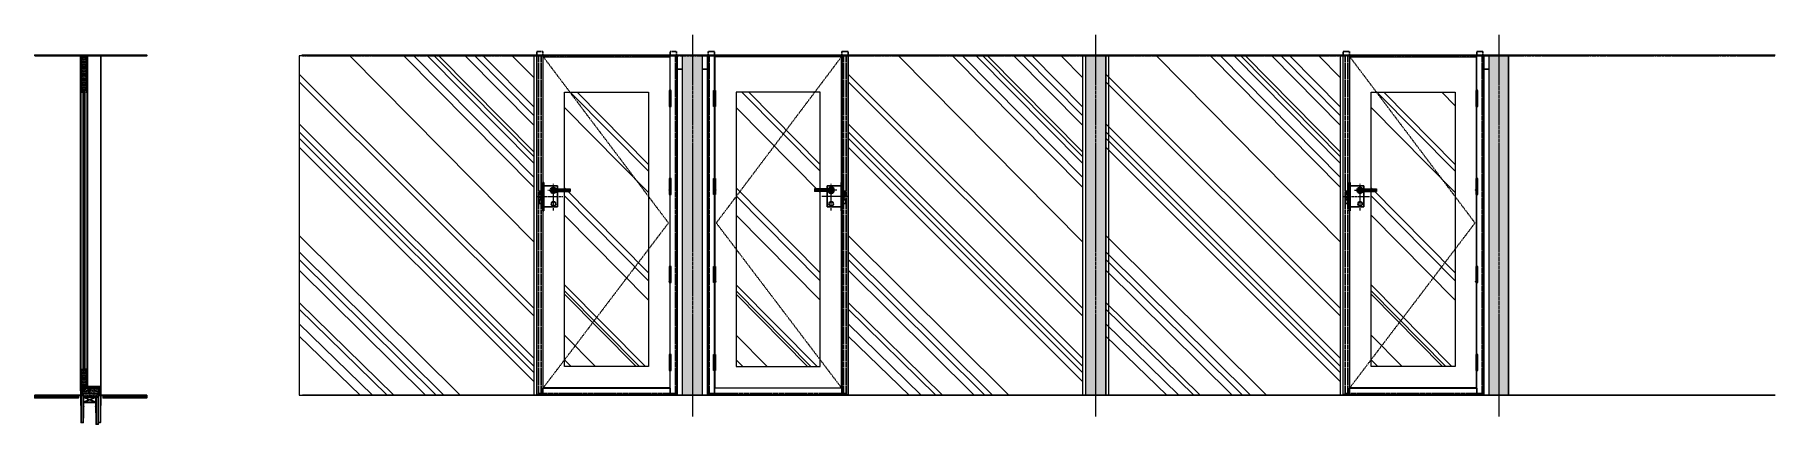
# Model space of a CAD drawing. Header units: inches. Extents: x -395 to 792, y -235 to 476.
# Drawn here: x -189 to 303, y 365.6 to 475.8 of the extents above; entities that cross this region are included whole.
import ezdxf

# ---------------------------------------------------------------- set-up
doc = ezdxf.new("R2010")
doc.units = ezdxf.units.IN
doc.header["$LTSCALE"] = 0.25
doc.header["$MEASUREMENT"] = 0
doc.set_wipeout_variables(frame=1)
for name, pattern in [('CENTER', [2, 1.25, -0.25, 0.25, -0.25]), ('DASHDOT', [1, 0.5, -0.25, 0, -0.25]), ('HIDDEN', [0.375, 0.25, -0.125]), ('PHANTOM2', [1.25, 0.625, -0.125, 0.125, -0.125, 0.125, -0.125])]:
    doc.linetypes.add(name, pattern=pattern)
for name, color, linetype in [('IWC_0', 7, 'Continuous'), ('IWC_02', 9, 'Continuous'), ('IWC_02_A', 8, 'Continuous'), ('IWC_04', 252, 'Continuous'), ('IWC_11', 150, 'PHANTOM2'), ('R-SWTS-DET1', 1, 'Continuous')]:
    doc.layers.add(name, color=color, linetype=linetype)
for name, color, linetype, lineweight in [('IWC_01', 4, 'Continuous', 15), ('IWC_03', 5, 'HIDDEN', 30), ('IWC_06', 1, 'Continuous', 15), ('IWC_07', 3, 'CENTER', 15), ('IWC_07_A', 62, 'CENTER', 5), ('IWC_08', 42, 'Continuous', 15), ('LYT-IWC_02', 9, 'Continuous', 9)]:
    doc.layers.add(name, color=color, linetype=linetype, lineweight=lineweight)
doc.layers.add('IWC_12', color=1, linetype='Continuous', lineweight=15, plot=False)
pattern_1 = [(37.5, (467.93881, 0), (-0.006299336, 0.19268238), [0, -0.152, 0, -0.17, 0, -0.1625]), (7.5, (467.93881, 0), (0.17697767, 0.2822146), [0, -0.082, 0, -0.137, 0, -0.0525]), (327.5, (467.81581, 0), (0.31141419, 0.000565905), [0, -0.05, 0, -0.18, 0, -0.235]), (317.5, (467.8158, 0), (0.30061266, 0.08776756), [0, -0.025, 0, -0.118, 0, -0.135])]
pattern_2 = [(90, (175.94439, 228.47898), (-0.25, 2e-17), [0.25, -0.25]), (135, (175.94439, 228.72898), (-0.25, 3e-17), [0.0625, -0.2285534, 0.0625, -0.3535534])]
pattern_3 = [(63.43495, (177.7377, 228.5656), (2, -1e-10), [0.462137, -1.773931]), (40.6013, (176.422, 230.295), (2, 2e-09), [0.415807, -8.803738]), (40.6013, (177.422, 232.295), (2, 2e-09), [0.415807, -8.803738]), (40.6013, (178.422, 234.295), (2, -1e-09), [0.415807, -8.803738]), (63.43495, (176.723, 228.2861), (2, -1e-10), [0.423701, -1.812367]), (50.1944, (176.9125, 228.6651), (2, 8e-11), [0.22405, -7.5862]), (50.1944, (177.9125, 230.6651), (2, 8e-11), [0.22405, -7.5862]), (50.1944, (178.9125, 232.6651), (2, 8e-11), [0.22405, -7.5862]), (21.8014, (177.0559, 228.8372), (2, -3e-09), [0.286871, -5.098294]), (33.69007, (177.3222, 228.9438), (2, -1e-09), [0.252181, -3.35337]), (63.43495, (177.532, 229.0837), (2, -8e-10), [0.335529, -1.900539]), (45, (177.6821, 229.3838), (2, -1e-16), [0.271782, -5.385072]), (45, (178.6821, 231.3838), (2, -1e-16), [0.271782, -5.385072]), (21.8014, (177.8743, 229.57595), (2, -3e-09), [0.219237, -5.165928]), (63.43495, (176.0749, 228.24), (2, -8e-10), [0.71896, -1.517108]), (50.1944, (176.3964, 228.883), (2, 8e-11), [0.457356, -7.352893]), (50.1944, (177.3964, 230.883), (2, 8e-11), [0.457356, -7.352893]), (50.1944, (178.3964, 232.883), (2, 8e-11), [0.457356, -7.352893]), (33.69007, (176.6892, 229.2343), (2, -1e-09), [0.224056, -3.381495]), (15.9454, (176.8756, 229.3586), (2, -1e-07), [0.356248, -6.923861]), (33.69007, (177.2181, 229.4565), (2, -1e-09), [0.409297, -3.196255]), (50.1944, (177.5587, 229.6835), (2, 8e-11), [0.519734, -7.290516]), (50.1944, (178.5587, 231.6835), (2, 8e-11), [0.519734, -7.290516]), (50.1944, (179.5587, 233.6835), (2, -3e-10), [0.519734, -7.290516]), (21.8014, (177.8914, 230.0828), (2, -3e-09), [0.57145, -4.813715]), (50.1944, (175.9444, 228.979), (2, 8e-11), [0.521407, -7.288843]), (50.1944, (176.9444, 230.979), (2, 8e-11), [0.521407, -7.288843]), (50.1944, (177.9444, 232.979), (2, 8e-11), [0.521407, -7.288843]), (33.69007, (176.2782, 229.3795), (2, -1e-09), [0.483808, -3.121744]), (26.56505, (176.6807, 229.6479), (2, 1e-10), [0.798596, -8.145676]), (26.56505, (177.6807, 231.6479), (2, 1e-10), [0.798596, -8.145676]), (40.6013, (177.395, 230.005), (2, 2e-09), [0.43193, -8.787614]), (40.6013, (178.395, 232.005), (2, 2e-09), [0.43193, -8.787614]), (40.6013, (179.395, 234.005), (2, 2e-09), [0.43193, -8.787614]), (33.69007, (176.0779, 229.6574), (2, -1e-09), [0.273579, -3.331972]), (26.56505, (176.3055, 229.8091), (2, 8e-10), [0.715808, -8.228464]), (26.56505, (177.3055, 231.8091), (2, -8e-09), [0.715808, -8.228464]), (40.6013, (176.9457, 230.1292), (2, 2e-09), [0.170082, -9.049462]), (40.6013, (177.9457, 232.1292), (2, 2e-09), [0.170082, -9.049462]), (40.6013, (178.9457, 234.1292), (2, 2e-09), [0.170082, -9.049462])]
pattern_4 = [(153.43495, (175.8577, 230.2723), (1e-10, 2), [0.462137, -1.773931]), (130.6013, (174.1283, 228.9566), (-2e-09, 2), [0.415807, -8.803738]), (130.6013, (172.1283, 229.9566), (-2e-09, 2), [0.415807, -8.803738]), (130.6013, (170.1283, 230.9566), (1e-09, 2), [0.415807, -8.803738]), (153.43495, (176.1372, 229.2576), (1e-10, 2), [0.423701, -1.812367]), (140.1944, (175.7583, 229.447), (-8e-11, 2), [0.22405, -7.5862]), (140.1944, (173.7583, 230.447), (-8e-11, 2), [0.22405, -7.5862]), (140.1944, (171.7583, 231.447), (-8e-11, 2), [0.22405, -7.5862]), (111.8014, (175.5861, 229.5905), (3e-09, 2), [0.286871, -5.098294]), (123.69007, (175.4796, 229.8568), (1e-09, 2), [0.252181, -3.35337]), (153.43495, (175.3397, 230.0667), (8e-10, 2), [0.335529, -1.900539]), (135, (175.0396, 230.2167), (2e-16, 2), [0.271782, -5.385072]), (135, (173.0396, 231.2167), (2e-16, 2), [0.271782, -5.385072]), (111.8014, (174.8474, 230.4089), (3e-09, 2), [0.219237, -5.165928]), (153.43495, (176.1834, 228.6095), (8e-10, 2), [0.71896, -1.517108]), (140.1944, (175.5404, 228.931), (-8e-11, 2), [0.457356, -7.352893]), (140.1944, (173.5404, 229.931), (-8e-11, 2), [0.457356, -7.352893]), (140.1944, (171.5404, 230.931), (-8e-11, 2), [0.457356, -7.352893]), (123.69007, (175.189, 229.2238), (1e-09, 2), [0.224056, -3.381495]), (105.9454, (175.06475, 229.4102), (1e-07, 2), [0.356248, -6.923861]), (123.69007, (174.9669, 229.7527), (1e-09, 2), [0.409297, -3.196255]), (140.1944, (174.7398, 230.0933), (-8e-11, 2), [0.519734, -7.290516]), (140.1944, (172.7398, 231.0933), (-8e-11, 2), [0.519734, -7.290516]), (140.1944, (170.7398, 232.0933), (3e-10, 2), [0.519734, -7.290516]), (111.8014, (174.3406, 230.426), (3e-09, 2), [0.57145, -4.813715]), (140.1944, (175.4444, 228.479), (-8e-11, 2), [0.521407, -7.288843]), (140.1944, (173.4444, 229.479), (-8e-11, 2), [0.521407, -7.288843]), (140.1944, (171.4444, 230.479), (-8e-11, 2), [0.521407, -7.288843]), (123.69007, (175.0438, 228.8128), (1e-09, 2), [0.483808, -3.121744]), (116.56505, (174.7755, 229.2153), (-1e-10, 2), [0.798596, -8.145676]), (116.56505, (172.7755, 230.2153), (-1e-10, 2), [0.798596, -8.145676]), (130.6013, (174.4183, 229.9296), (-2e-09, 2), [0.43193, -8.787614]), (130.6013, (172.4183, 230.9296), (-2e-09, 2), [0.43193, -8.787614]), (130.6013, (170.4183, 231.9296), (-2e-09, 2), [0.43193, -8.787614]), (123.69007, (174.766, 228.6125), (1e-09, 2), [0.273579, -3.331972]), (116.56505, (174.6142, 228.8401), (-8e-10, 2), [0.715808, -8.228464]), (116.56505, (172.6142, 229.8401), (8e-09, 2), [0.715808, -8.228464]), (130.6013, (174.2941, 229.4803), (-2e-09, 2), [0.170082, -9.049462]), (130.6013, (172.2941, 230.4803), (-2e-09, 2), [0.170082, -9.049462]), (130.6013, (170.2941, 231.4803), (-2e-09, 2), [0.170082, -9.049462])]
pattern_5 = [(90, (188.91977, 132.72898), (-0.125, 0.21875), [0.3125, -0.0625, 0, -0.0625])]

# ---------------------------------------------------------------- blocks, each defined once
blk = doc.blocks.new('GLASS_EF01')
at = {"layer": 'IWC_04', "color": 254}
for points in [[(16.51, 96), (-0.75, 79.3)], [(19.93, 96), (-0.75, 75.84)], [(24.09, 96), (-0.75, 71.63)], [(25.97, 96), (-0.75, 69.73)], [(34.96, 96), (-0.75, 60.63)], [(37.93, 96), (-0.75, 57.63)], [(40.12, 96), (-0.75, 55.41)], [(44.69, 96), (-0.75, 50.79)], [(65.62, 92.23), (-0.75, 25.84)], [(65.62, 89.66), (-0.75, 23.27)], [(65.62, 87.9), (-0.75, 21.51)], [(65.62, 85.6), (-0.75, 19.21)], [(65.62, 73.66), (-0.75, 7.27)], [(65.62, 71.5), (-0.75, 5.11)], [(65.62, 52.68), (13.55, 0)], [(65.62, 37.24), (28.81, 0)], [(65.62, 34.39), (31.63, 0)], [(65.62, 30.46), (35.52, 0)], [(65.62, 28.57), (37.39, 0)], [(65.62, 27.21), (38.72, 0)], [(65.62, 19.69), (46.16, 0)], [(65.62, 16.97), (48.85, 0)], [(65.62, 14.52), (51.27, 0)], [(65.62, 6.22), (59.47, 0)]]:
    blk.add_lwpolyline(points, dxfattribs=at)
at = {"layer": 'IWC_12'}
blk.add_lwpolyline([(-0.75, 96), (65.62, 96), (65.62, 0), (-0.75, 0)], close=True, dxfattribs=at)
blk = doc.blocks.new('HD_A16A')
at = {"layer": 'IWC_08'}
h = blk.add_hatch(color=254, dxfattribs=at)
edge = h.paths.add_edge_path()
edge.add_line((4.69, 0.37), (0.83, 0.37))
edge.add_arc((0, 0), 0.915, 24.1004, 335.8996)
edge.add_line((0.83, -0.37), (4.69, -0.37))
edge.add_line((4.69, -0.37), (4.69, 0.37))
at = {"layer": 'IWC_01', "linetype": 'ByBlock'}
for p, q in [((0.04, 0.37), (4.69, 0.37)), ((4.69, -0.37), (4.69, 0.37)), ((0.04, -0.37), (4.69, -0.37))]:
    blk.add_line(p, q, dxfattribs=at)
for radius, start, end in [(0.915, 24.1004, 335.8996), (0.375, 84.4009, 275.5991)]:
    blk.add_arc((0, 0), radius, start, end, dxfattribs=at)
blk = doc.blocks.new('IMP_1176')
at = {"layer": 'IWC_03', "linetype": 'ByBlock', "ltscale": 2}
for p, q in [((0.06, 5.5), (0.28, 5.5)), ((0.06, -2.5), (0.28, -2.5))]:
    blk.add_line(p, q, dxfattribs=at)
at = {"layer": 'IWC_03', "linetype": 'ByBlock'}
for p, q in [((-0.03, 3.37), (-1.03, 3.37)), ((-0.03, 2.4), (-1.03, 2.4)), ((-0.89, 0.54), (-0.94, 0.59)), ((-0.89, 0.29), (-0.94, 0.25)), ((-0.91, 0.5), (-0.91, 0.34)), ((-0.89, 0.54), (-0.03, 0.54)), ((-0.89, 0.54), (-0.89, 0.53)), ((-0.89, 0.53), (-0.03, 0.53)), ((-0.89, 0.31), (-0.03, 0.31)), ((-0.89, 0.31), (-0.89, 0.29)), ((-0.89, 0.29), (-0.03, 0.29)), ((-0.86, 0.53), (-0.87, 0.53)), ((-0.87, 0.31), (-0.86, 0.31)), ((-0.74, 1.66), (-0.74, 2.03)), ((-0.03, 2.03), (-0.74, 2.03)), ((-0.03, 1.66), (-0.74, 1.66)), ((0.06, 4.09), (-0.03, 4.09)), ((0.28, 4.38), (4.17, 4.38)), ((0.06, -0.78), (-0.03, -0.78)), ((0.28, -1.62), (4.17, -1.62))]:
    blk.add_line(p, q, dxfattribs=at)
for points in [[(0.06, 5.5), (0.06, -2.5)], [(0.28, 5.5), (0.28, -2.5)], [(-1.03, 2.4), (-1.03, 3.37)], [(-0.03, -0.78), (-0.03, 4.09)], [(4.17, 4.38), (4.17, -1.62)]]:
    blk.add_lwpolyline(points, dxfattribs=at)
for points in [[(-0.94, 0.59), (-0.94, 0.84, -0.414214), (-0.88, 0.91), (-0.03, 0.91)], [(-0.03, -0.07), (-0.88, -0.07, -0.414214), (-0.94, 0), (-0.94, 0.25)]]:
    blk.add_lwpolyline(points, format="xyb", dxfattribs=at)
blk.add_circle((3.06, 3.51), 0.625, dxfattribs=at)
for centre, start, end in [((-0.87, 0.5), 90, 180), ((-0.87, 0.34), 180, 270)]:
    blk.add_arc(centre, 0.0312, start, end, dxfattribs=at)
at = {"layer": 'IWC_07', "linetype": 'DASHDOT', "ltscale": 0.5}
for p, q in [((3.06, 5.38), (3.06, -2.16)), ((1.49, -0.34), (4.67, -0.34))]:
    blk.add_line(p, q, dxfattribs=at)
at = {"layer": 'IWC_07', "linetype": 'DASHDOT'}
blk.add_line((-1.66, 1.38), (5.73, 1.38), dxfattribs=at)
at = {"layer": 'IWC_01', "color": 0, "linetype": 'ByBlock'}
blk.add_blockref('HD_A16A', (3.06, -0.34), dxfattribs=at)
blk = doc.blocks.new('IWC_HAGER.BB1279_EF01')
at = {"layer": 'IWC_01', "color": 0, "linetype": 'ByBlock'}
blk.add_lwpolyline([(-2.25, -0.3), (2.25, -0.3), (2.25, 0.3), (-2.25, 0.3)], close=True, dxfattribs=at)
for points in [[(-1.43, -0.3), (-1.43, 0.3)], [(-0.39, -0.3), (-0.39, 0.3)], [(0.39, -0.3), (0.39, 0.3)], [(1.43, -0.3), (1.43, 0.3)]]:
    blk.add_lwpolyline(points, dxfattribs=at)
at = {"layer": 'IWC_07_A'}
blk.add_line((-2.48, 0), (2.48, 0), dxfattribs=at)
blk.add_lwpolyline([(0, -0.3), (0, 0.3)], dxfattribs=at)
blk = doc.blocks.new('*U65')
at = {"layer": 'IWC_02', "color": 0, "linetype": 'ByBlock', "rotation": 90}
blk.add_blockref('IWC_HAGER.BB1279_EF01', (0, -0.74), dxfattribs=at)
blk = doc.blocks.new('Jamb.1_EF02')
at = {"layer": 'IWC_01'}
for points in [[(-0.75, 96), (1, 96), (1, 0), (-0.75, 0)], [(1, 96), (37, 96), (37, 94.25), (1, 94.25)], [(1.13, 94.12), (36.88, 94.12), (36.88, 0.5), (1.13, 0.5)], [(37, 96), (38.75, 96), (38.75, 0), (37, 0)], [(30.88, 10.5), (7.14, 10.5), (7.14, 88.12), (30.88, 88.12)]]:
    blk.add_lwpolyline(points, close=True, dxfattribs=at)
at = {"layer": 'IWC_02_A'}
blk.add_lwpolyline([(38.75, 96), (38.75, 96.25)], dxfattribs=at)
at = {"layer": 'IWC_03'}
for points in [[(-0.5, 95.75), (-0.5, 96.25)], [(38.25, 95.75), (-0.5, 95.75)], [(-0.5, 95.75), (-0.5, 0)], [(36.88, 94.12), (1.5, 47.5), (36.88, 0.5)], [(37.5, 95.75), (37.5, 0)], [(38.25, 95.75), (38.25, 96)], [(38.25, 95.75), (38.25, 0)], [(1, 0), (1, -1), (-0.75, -1), (-0.75, 0)], [(38.75, 0), (38.75, -1), (37, -1), (37, 0)]]:
    blk.add_lwpolyline(points, dxfattribs=at)
for p in [(1.3, 64.08), (1.3, 38.17)]:
    blk.add_point(p, dxfattribs=at)
at = {"layer": 'IWC_01', "xscale": -1}
blk.add_blockref('IMP_1176', (37.06, 38.59), dxfattribs=at)
at = {"layer": 'IWC_02'}
for p in [(1, 87.74), (1, 62.83), (1, 37.91), (1, 12.99)]:
    blk.add_blockref('*U65', p, dxfattribs=at)
blk = doc.blocks.new('*U67')
at = {"color": 0, "linetype": 'ByBlock'}
blk.add_wipeout([(-0.21875, 0.0625), (-0.21875, -0.0625), (0.21875, -0.0625), (0.21875, 0.0625)], dxfattribs=at).dxf.layer = 'IWC_01'
at = {"layer": 'IWC_02_A', "color": 0, "linetype": 'ByBlock'}
for p, q in [((-0.1875, 0.0625), (0.1875, -0.0625)), ((0.1875, 0.0625), (-0.1875, -0.0625))]:
    blk.add_line(p, q, dxfattribs=at)
for points in [[(-0.21875, -0.0625), (0.21875, -0.0625), (0.21875, 0.0625), (-0.21875, 0.0625)], [(-0.1875, -0.0625), (0.1875, -0.0625), (0.1875, 0.0625), (-0.1875, 0.0625)]]:
    blk.add_lwpolyline(points, close=True, dxfattribs=at)
blk = doc.blocks.new('*U45')
at = {"layer": 'IWC_02'}
blk.add_lwpolyline([(0, 0, 0.0234, 0.00781, 0), (0, -0.0625, 0.00781, 0.005, 0), (0, -1, 0, 0, 0)], format="xyseb", dxfattribs=at)
blk = doc.blocks.new('*U44')
at = {"color": 0, "linetype": 'ByBlock'}
for p, q in [((0.17, 0.05), (1.29, 0.04)), ((0.17, -0.05), (1.29, -0.04))]:
    blk.add_line(p, q, dxfattribs=at)
for points in [[(0, 0), (0, 0.14, -0.414214), (0.01, 0.15), (0.02, 0.15, -0.414214), (0.03, 0.14), (0.03, 0)], [(0, 0), (0, -0.14, 0.414214), (0.01, -0.15), (0.02, -0.15, 0.414214), (0.03, -0.14), (0.03, 0)]]:
    blk.add_lwpolyline(points, format="xyb", dxfattribs=at)
for centre, start, end in [((0.18, 0.23), 216.2938, 269.344), ((0.18, -0.23), 90.656, 143.7062)]:
    blk.add_arc(centre, 0.18, start, end)
for centre, start, end in [((1.22, -0.85), 71.8558, 85.3332), ((1.22, 0.85), 274.6668, 288.1442)]:
    blk.add_arc(centre, 0.898, start, end, dxfattribs=at)
at = {"layer": 'IWC_03'}
for points in [[(0.75, 0.05), (0.78, 0.08), (0.83, -0.07), (1.35, -0.07), (1.4, 0.07), (1.46, -0.03), (1.5, 0)], [(0.83, 0.05), (0.83, 0.08), (1.35, 0.07), (1.36, 0.03)]]:
    blk.add_lwpolyline(points, dxfattribs=at)
blk = doc.blocks.new('*U69')
at = {"layer": 'IWC_02'}
blk.add_lwpolyline([(0, 0, 0.0234, 0.00781, 0), (0, 0.0625, 0.00781, 0.005, 0), (0, 1, 0, 0, 0)], format="xyseb", dxfattribs=at)
blk = doc.blocks.new('JH_HINGESIDE_SP01', base_point=(218.18, 201.43))
at = {"layer": 'IWC_01'}
blk.add_lwpolyline([(218.68, 201.93), (218.18, 201.43)], dxfattribs=at)
at = {"layer": 'IWC_02', "extrusion": (0, 0, -1), "zscale": -0.9999999999999976, "rotation": 225}
blk.add_blockref('*U67', (-218.43, 201.68), dxfattribs=at)
at = {"layer": 'IWC_08'}
h = blk.add_hatch(dxfattribs=at)
h.set_pattern_fill('LUMBER', color=256, scale=0.5, style=0)
h.set_pattern_definition([(63.435, (229.7933, 100.0867), (2, -1e-10), [0.462137, -1.77393]), (40.6013, (228.4776, 101.816), (2, 2e-09), [0.41581, -8.80374]), (40.6013, (229.4776, 103.816), (2, 2e-09), [0.41581, -8.80374]), (40.6013, (230.4776, 105.816), (2, -1e-09), [0.41581, -8.80374]), (63.435, (228.7786, 99.8072), (2, -1e-10), [0.4237, -1.812367]), (50.1944, (228.968, 100.1861), (2, 8e-11), [0.22405, -7.5862]), (50.1944, (229.968, 102.1861), (2, 8e-11), [0.22405, -7.5862]), (50.1944, (230.968, 104.1861), (2, 8e-11), [0.22405, -7.5862]), (21.8014, (229.1115, 100.35825), (2, -3e-09), [0.28687, -5.098294]), (33.6901, (229.3779, 100.4648), (2, -1e-09), [0.25218, -3.35337]), (63.435, (229.5877, 100.6047), (2, -8e-10), [0.33553, -1.90054]), (45, (229.7377, 100.9048), (2, -1e-16), [0.27178, -5.38507]), (45, (230.7377, 102.9048), (2, -1e-16), [0.27178, -5.38507]), (21.8014, (229.9299, 101.097), (2, -3e-09), [0.219237, -5.165928]), (63.435, (228.1305, 99.761), (2, -8e-10), [0.71896, -1.517108]), (50.1944, (228.452, 100.404), (2, 8e-11), [0.45736, -7.35289]), (50.1944, (229.452, 102.404), (2, 8e-11), [0.45736, -7.35289]), (50.1944, (230.452, 104.404), (2, 8e-11), [0.45736, -7.35289]), (33.6901, (228.7448, 100.7554), (2, -1e-09), [0.224056, -3.381495]), (15.9454, (228.9312, 100.87964), (2, -1e-07), [0.35625, -6.92386]), (33.6901, (229.2738, 100.9775), (2, -1e-09), [0.409297, -3.196255]), (50.1944, (229.6143, 101.2045), (2, 8e-11), [0.51973, -7.29052]), (50.1944, (230.6143, 103.2045), (2, 8e-11), [0.51973, -7.29052]), (50.1944, (231.6143, 105.2045), (2, -3e-10), [0.51973, -7.29052]), (21.8014, (229.94704, 101.6038), (2, -3e-09), [0.57145, -4.813715]), (50.1944, (228, 100.5), (2, 8e-11), [0.52141, -7.28884]), (50.1944, (229, 102.5), (2, 8e-11), [0.52141, -7.28884]), (50.1944, (230, 104.5), (2, 8e-11), [0.52141, -7.28884]), (33.6901, (228.3338, 100.9006), (2, -1e-09), [0.483808, -3.121744]), (26.5651, (228.73635, 101.1689), (2, 1e-10), [0.798596, -8.145676]), (26.5651, (229.73635, 103.1689), (2, 1e-10), [0.798596, -8.145676]), (40.6013, (229.4506, 101.5261), (2, 2e-09), [0.43193, -8.78761]), (40.6013, (230.4506, 103.5261), (2, 2e-09), [0.43193, -8.78761]), (40.6013, (231.4506, 105.5261), (2, 2e-09), [0.43193, -8.78761]), (33.6901, (228.1335, 101.1784), (2, -1e-09), [0.27358, -3.331972]), (26.5651, (228.3611, 101.3301), (2, 8e-10), [0.71581, -8.228464]), (26.5651, (229.3611, 103.3301), (2, -8e-09), [0.71581, -8.228464]), (40.6013, (229.0013, 101.6503), (2, 2e-09), [0.17008, -9.04946]), (40.6013, (230.0013, 103.6503), (2, 2e-09), [0.17008, -9.04946]), (40.6013, (231.0013, 105.6503), (2, 2e-09), [0.17008, -9.04946])])
h.paths.add_polyline_path([(218.68, 205.24), (218.68, 201.93), (220.43, 201.93), (220.43, 201.43), (218.18, 201.43), (218.18, 205.24)])
at = {"layer": 'IWC_01'}
blk.add_lwpolyline([(218.68, 205.24), (218.68, 201.93), (220.43, 201.93), (220.43, 201.43), (218.18, 201.43), (218.18, 205.24)], close=True, dxfattribs=at)
blk.add_lwpolyline([(219.43, 201.99), (218.68, 201.99), (218.68, 204.49), (219.43, 204.49)], dxfattribs=at)
at = {"layer": 'IWC_02'}
blk.add_lwpolyline([(220.93, 206.34), (221.18, 202.89)], dxfattribs=at)
blk.add_lwpolyline([(221.18, 206.34), (220.93, 206.34), (220.93, 202.89), (221.18, 202.89)], close=True, dxfattribs=at)
at = {"layer": 'IWC_02', "extrusion": (0, 0, -1), "zscale": -1, "rotation": 270}
blk.add_blockref('*U67', (-219.06, 204.49), dxfattribs=at)
at = {"layer": 'IWC_08'}
h = blk.add_hatch(dxfattribs=at)
h.set_pattern_fill('LUMBER', color=256, scale=0.5, style=0)
h.set_pattern_definition([(63.43495, (469.7321, 0.0867), (2, -1e-10), [0.462137, -1.773931]), (40.6013, (468.4164, 1.816), (2, 2e-09), [0.415807, -8.803738]), (40.6013, (469.4164, 3.816), (2, 2e-09), [0.415807, -8.803738]), (40.6013, (470.4164, 5.816), (2, -1e-09), [0.415807, -8.803738]), (63.43495, (468.7174, -0.1928), (2, -1e-10), [0.423701, -1.812367]), (50.19443, (468.9069, 0.1861), (2, 8e-11), [0.22405, -7.5862]), (50.19443, (469.9069, 2.1861), (2, 8e-11), [0.22405, -7.5862]), (50.19443, (470.9069, 4.1861), (2, 8e-11), [0.22405, -7.5862]), (21.8014, (469.0503, 0.35825), (2, -3e-09), [0.286871, -5.098294]), (33.69007, (469.3167, 0.4648), (2, -1e-09), [0.252181, -3.35337]), (63.43495, (469.5265, 0.6047), (2, -8e-10), [0.335529, -1.900539]), (45, (469.6765, 0.9048), (2, -1e-16), [0.271782, -5.385072]), (45, (470.6765, 2.9048), (2, -1e-16), [0.271782, -5.385072]), (21.8014, (469.8687, 1.097), (2, -3e-09), [0.219237, -5.165928]), (63.43495, (468.0693, -0.239), (2, -8e-10), [0.71896, -1.517108]), (50.19443, (468.3908, 0.404), (2, 8e-11), [0.457356, -7.352893]), (50.19443, (469.3908, 2.404), (2, 8e-11), [0.457356, -7.352893]), (50.19443, (470.3908, 4.404), (2, 8e-11), [0.457356, -7.352893]), (33.69007, (468.6836, 0.7554), (2, -1e-09), [0.224056, -3.381495]), (15.9454, (468.87003, 0.87964), (2, -1e-07), [0.356248, -6.923861]), (33.69007, (469.2126, 0.9775), (2, -1e-09), [0.409297, -3.196255]), (50.19443, (469.5531, 1.2045), (2, 8e-11), [0.519734, -7.290516]), (50.19443, (470.5531, 3.2045), (2, 8e-11), [0.519734, -7.290516]), (50.19443, (471.5531, 5.2045), (2, -3e-10), [0.519734, -7.290516]), (21.8014, (469.88586, 1.6038), (2, -3e-09), [0.57145, -4.813715]), (50.19443, (467.9388, 0.5), (2, 8e-11), [0.521407, -7.288843]), (50.19443, (468.9388, 2.5), (2, 8e-11), [0.521407, -7.288843]), (50.19443, (469.9388, 4.5), (2, 8e-11), [0.521407, -7.288843]), (33.69007, (468.2726, 0.9006), (2, -1e-09), [0.483808, -3.121744]), (26.56505, (468.6752, 1.1689), (2, 1e-10), [0.798596, -8.145676]), (26.56505, (469.6752, 3.1689), (2, 1e-10), [0.798596, -8.145676]), (40.6013, (469.3894, 1.5261), (2, 2e-09), [0.43193, -8.787614]), (40.6013, (470.3894, 3.5261), (2, 2e-09), [0.43193, -8.787614]), (40.6013, (471.3894, 5.5261), (2, 2e-09), [0.43193, -8.787614]), (33.69007, (468.0723, 1.1784), (2, -1e-09), [0.273579, -3.331972]), (26.56505, (468.2999, 1.3301), (2, 8e-10), [0.715808, -8.228464]), (26.56505, (469.2999, 3.3301), (2, -8e-09), [0.715808, -8.228464]), (40.6013, (468.9402, 1.6503), (2, 2e-09), [0.170082, -9.049462]), (40.6013, (469.9402, 3.6503), (2, 2e-09), [0.170082, -9.049462]), (40.6013, (470.9402, 5.6503), (2, 2e-09), [0.170082, -9.049462])])
h.paths.add_polyline_path([(219.43, 206.43), (220.43, 206.43), (220.43, 207.18), (218.68, 207.18), (218.68, 204.49), (219.43, 204.49)])
h = blk.add_hatch(dxfattribs=at)
h.set_pattern_fill('MDF', color=256, scale=0.1, style=0)
h.set_pattern_definition(pattern_1)
h.paths.add_polyline_path([(218.68, 204.49), (219.43, 204.49), (219.43, 201.99), (218.68, 201.99)])
h = blk.add_hatch(dxfattribs=at)
h.set_pattern_fill('MDF', color=256, scale=0.1, style=0)
h.set_pattern_definition(pattern_1)
h.paths.add_polyline_path([(220.18, 206.43), (219.43, 206.43), (219.43, 202.18), (220.18, 202.18)])
h = blk.add_hatch(dxfattribs=at)
h.set_pattern_fill('MDF', color=256, scale=0.1, style=0)
h.set_pattern_definition(pattern_1)
h.paths.add_polyline_path([(220.93, 202.18), (220.18, 202.18), (220.18, 206.43), (220.93, 206.43)])
at = {"layer": 'IWC_01'}
for points in [[(220.43, 206.43), (219.43, 206.43), (219.43, 204.49), (218.68, 204.49), (218.68, 207.18), (220.43, 207.18), (220.43, 206.43), (220.18, 206.43)], [(218.68, 205.24), (218.18, 205.24), (218.18, 201.43)]]:
    blk.add_lwpolyline(points, dxfattribs=at)
for points in [[(218.68, 204.49), (219.43, 204.49), (219.43, 201.99), (218.68, 201.99)], [(220.18, 206.43), (219.43, 206.43), (219.43, 202.18), (220.18, 202.18)], [(220.93, 202.18), (220.18, 202.18), (220.18, 206.43), (220.93, 206.43)]]:
    blk.add_lwpolyline(points, close=True, dxfattribs=at)
at = {"layer": 'IWC_02', "rotation": 90}
for name, p in [('*U45', (218.18, 204.9)), ('*U69', (219.43, 203.93)), ('*U69', (219.43, 202.62))]:
    blk.add_blockref(name, p, dxfattribs=at)
at = {"layer": 'IWC_02_A'}
blk.add_blockref('*U44', (218.68, 204.76), dxfattribs=at)
blk = doc.blocks.new('IWC_DoorCore.Standard_SV011')
at = {"layer": 'IWC_08'}
h = blk.add_hatch(dxfattribs=at)
h.set_pattern_fill('LSL', color=256, angle=90, style=0)
h.set_pattern_definition(pattern_2)
h.paths.add_polyline_path([(0.09375, 93.625), (1.65625, 93.625), (1.65625, 89.25), (0.09375, 89.25)])
h = blk.add_hatch(dxfattribs=at)
h.set_pattern_fill('LUMBER', color=256, scale=0.5, angle=90, style=0)
h.set_pattern_definition(pattern_4)
h.paths.add_polyline_path([(0.0625, 88.875), (0.0625, 88.8125), (0, 88.8125), (0, 88.375), (0.625, 88.375), (0.625, 88.875)])
h = blk.add_hatch(dxfattribs=at)
h.set_pattern_fill('LUMBER', color=256, scale=0.5, style=0)
h.set_pattern_definition(pattern_3)
h.paths.add_polyline_path([(0.03125, 89.25), (1.71875, 89.25), (1.71875, 88.375), (1.15625, 88.375), (1.15625, 88.875), (0.03125, 88.875)])
h = blk.add_hatch(dxfattribs=at)
h.set_pattern_fill('LUMBER', color=256, scale=0.5, angle=90, style=0)
h.set_pattern_definition(pattern_4)
h.paths.add_polyline_path([(0.0625, 9.5), (0.0625, 9.5625), (0, 9.5625), (0, 10), (0.625, 10), (0.625, 9.5)])
h = blk.add_hatch(dxfattribs=at)
h.set_pattern_fill('LUMBER', color=256, scale=0.5, style=0)
h.set_pattern_definition(pattern_3)
h.paths.add_polyline_path([(0.03125, 9.125), (1.71875, 9.125), (1.71875, 10), (1.15625, 10), (1.15625, 9.5), (0.03125, 9.5)])
h = blk.add_hatch(dxfattribs=at)
h.set_pattern_fill('LSL', color=256, angle=90, style=0)
h.set_pattern_definition(pattern_2)
h.paths.add_polyline_path([(0.09375, 9.125), (1.65625, 9.125), (1.65625, 0), (0.09375, 0)])
at = {"layer": 'IWC_01'}
for points in [[(0, 88.875), (0, 93.625), (1.75, 93.625), (1.75, 88.375)], [(0.03125, 88.875), (0, 88.875)], [(1.75, 10), (1.75, 0), (0, 0), (0, 9.5)], [(1.75, 10), (1.71875, 10)], [(0.03125, 9.5), (0, 9.5)]]:
    blk.add_lwpolyline(points, dxfattribs=at)
for points in [[(0.0625, 88.875), (0.0625, 88.8125), (0, 88.8125), (0, 88.375), (0.625, 88.375), (0.625, 88.875)], [(0.03125, 89.25), (1.71875, 89.25), (1.71875, 88.375), (1.15625, 88.375), (1.15625, 88.875), (0.03125, 88.875), (0.03125, 89.25)], [(0.0625, 9.5), (0.0625, 9.5625), (0, 9.5625), (0, 10), (0.625, 10), (0.625, 9.5)], [(0.03125, 9.125), (1.71875, 9.125), (1.71875, 10), (1.15625, 10), (1.15625, 9.5), (0.03125, 9.5), (0.03125, 9.125)]]:
    blk.add_lwpolyline(points, close=True, dxfattribs=at)
at = {"layer": 'IWC_02'}
for points in [[(0.09375, 89.25), (0.09375, 93.625), (1.65625, 93.625), (1.65625, 89.25)], [(1.65625, 9.125), (1.65625, 0), (0.09375, 0), (0.09375, 9.125)]]:
    blk.add_lwpolyline(points, dxfattribs=at)
at = {"layer": 'IWC_04'}
for points in [[(0, 88.375), (0, 10)], [(0.625, 88.375), (0.625, 10)], [(1.15625, 88.375), (1.15625, 10)], [(1.75, 88.375), (1.75, 10)]]:
    blk.add_lwpolyline(points, dxfattribs=at)
at = {"layer": 'IWC_08'}
for points in [[(0.03125, 88.875), (0.03125, 93.625), (1.71875, 93.625), (1.71875, 88.375)], [(1.71875, 10), (1.71875, 0), (0.03125, 0), (0.03125, 9.5)]]:
    blk.add_lwpolyline(points, dxfattribs=at)
at = {"layer": 'IWC_11'}
blk.add_lwpolyline([(0.765625, 9.5625), (1.015625, 9.5625), (1.078125, 9.625), (1.078125, 88.6875), (1.015625, 88.75), (0.765625, 88.75), (0.703125, 88.6875), (0.703125, 9.625)], close=True, dxfattribs=at)
at = {"layer": 'IWC_12', "lineweight": -2}
for points in [[(0, 93.75), (1.75, 93.75)], [(0, -0.25), (1.75, -0.25)]]:
    blk.add_lwpolyline(points, dxfattribs=at)
blk = doc.blocks.new('*U8')
at = {"layer": 'IWC_12'}
for p in [(-0.625, 0), (0, 0), (3.625, 0), (4.25, 0)]:
    blk.add_point(p, dxfattribs=at)
at = {"layer": 'LYT-IWC_02'}
blk.add_lwpolyline([(3.5625, 1.2215, 0.4142135624), (3.534, 1.25), (3.359375, 1.25), (3.359375, 1.2215), (3.534, 1.2215), (3.534, 0.0285), (0.091, 0.0285), (0.091, 1.2215), (0.265625, 1.2215), (0.265625, 1.25), (0.091, 1.25, 0.4142135624), (0.0625, 1.2215), (0.0625, 0.0285, 0.4142135624), (0.091, 0), (3.534, 0, 0.4142135624), (3.5625, 0.0285)], format="xyb", close=True, dxfattribs=at)
blk = doc.blocks.new('IWC_Bead.L')
at = {"layer": 'IWC_02'}
for p, q in [((0, 0.03125), (-0.828125, 0.015625)), ((-0.828125, 0.015625), (-0.828125, 0)), ((-0.828125, 0), (0, 0)), ((0, 0.0425), (0, 0.03125)), ((0, 0), (0, -0.625)), ((0.026875, 0.0625), (0.02, 0.0625)), ((0.046875, -0.625), (0.046875, 0.0425)), ((0.046875, -0.53125), (0.046875, -0.53125))]:
    blk.add_line(p, q, dxfattribs=at)
for points in [[(0.02, 0.0625), (-1.828125, 0)], [(-1.828125, 0), (-0.828125, 0)], [(0, -0.625), (0.046875, -0.625)]]:
    blk.add_lwpolyline(points, dxfattribs=at)
at = {"layer": 'IWC_02', "color": 252}
blk.add_circle((0.046875, 0), 0.033002, dxfattribs=at)
at = {"layer": 'IWC_02'}
for centre, start, end in [((0.02, 0.0425), 90, 180), ((0.026875, 0.0425), 360, 90)]:
    blk.add_arc(centre, 0.02, start, end, dxfattribs=at)
blk = doc.blocks.new('*U15')
at = {"layer": 'LYT-IWC_02'}
blk.add_blockref('IWC_Bead.L', (0, 0), dxfattribs=at)
blk = doc.blocks.new('Layout_SV01')
at = {"layer": 'IWC_08'}
h = blk.add_hatch(dxfattribs=at)
h.set_pattern_fill('PARTICAL-BOARD', color=253, angle=45, style=0)
h.set_pattern_definition(pattern_5)
h.paths.add_polyline_path([(12.35, 0.03), (10.91, 0.03), (10.87, 0), (0, 0), (0, 0.78), (12.35, 0.78)])
h = blk.add_hatch(dxfattribs=at)
h.set_pattern_fill('PARTICAL-BOARD', color=253, angle=45, style=0)
h.set_pattern_definition(pattern_5)
h.paths.add_polyline_path([(19.29, 0.03), (20.73, 0.03), (20.76, 0), (31.64, 0), (31.64, 0.78), (19.29, 0.78)])
at = {"layer": 'IWC_0'}
blk.add_lwpolyline([(31.64, -96.25), (0, -96.25)], dxfattribs=at)
at = {"layer": 'IWC_02'}
for points in [[(13.07, 0.05), (13.07, 7.75), (13.69, 7.75), (13.69, 0.05)], [(17.32, 0.5), (17.32, 8.2), (17.94, 8.2), (17.94, 0.5)], [(17.94, 0.05), (17.94, 7.75), (18.57, 7.75), (18.57, 0.05)], [(12.35, 0.03), (12.35, 0.03), (10.91, 0.03), (10.87, 0), (0, 0), (0, 0.78), (12.35, 0.78)], [(19.29, 0.03), (19.29, 0.03), (20.73, 0.03), (20.76, 0), (31.64, 0), (31.64, 0.78), (19.29, 0.78)]]:
    blk.add_lwpolyline(points, close=True, dxfattribs=at)
for points in [[(13.01, 1.4), (13.04, 1.4), (13.04, 0.03, -0.414214), (13.01, 0), (10.98, 0), (10.98, 0.03), (13.01, 0.03)], [(18.63, 1.4), (18.6, 1.4), (18.6, 0.03, 0.414214), (18.63, 0), (20.66, 0), (20.66, 0.03), (18.63, 0.03)]]:
    blk.add_lwpolyline(points, format="xyb", close=True, dxfattribs=at)
at = {"layer": 'IWC_02_A'}
for points in [[(13.76, 1.22), (13.76, 6.53)], [(17.26, 5), (17.26, 1.22)]]:
    blk.add_lwpolyline(points, dxfattribs=at)
at = {"layer": 'IWC_04'}
blk.add_lwpolyline([(13.76, 0.5), (17.26, 0.5), (17.26, 2), (13.76, 2)], close=True, dxfattribs=at)
for points in [[(17.26, 2), (13.76, 0.5)], [(13.76, 2), (17.26, 0.5)]]:
    blk.add_lwpolyline(points, dxfattribs=at)
at = {"layer": 'IWC_12'}
for points in [[(12.94, -1.75), (12.94, 2.89)], [(18.69, -1.75), (18.69, 2.89)], [(31.64, -96), (0, -96)]]:
    blk.add_lwpolyline(points, dxfattribs=at)
at = {"layer": 'IWC_02', "xscale": -1, "rotation": 90}
blk.add_blockref('*U15', (13.07, 0.05), dxfattribs=at)
at = {"layer": 'IWC_02', "rotation": 270}
blk.add_blockref('*U15', (18.57, 0.05), dxfattribs=at)
at = {"layer": 'IWC_06', "xscale": -1}
blk.add_blockref('*U8', (17.32, 2), dxfattribs=at)
blk = doc.blocks.new('IWC_PEMKO.P50_SV01')
at = {"layer": 'IWC_12', "flags": 128}
blk.add_lwpolyline([(0, 0), (-0.38, 0), (-0.38, -0.12), (0, -0.12)], dxfattribs=at)
at = {"layer": 'IWC_12', "lineweight": -2}
blk.add_circle((0, 0), 0.0312, dxfattribs=at)
at = {"layer": 'R-SWTS-DET1', "color": 0, "linetype": 'ByBlock'}
blk.add_lwpolyline([(-0.08, -0.13, -0.162156), (-0.12, -0.06), (-0.03, -0.06, 0.175157), (0.03, -0.15, 1), (0.05, -0.13, -0.162156), (0, -0.06), (0.16, -0.06, 4.251318), (0.03, 0), (-0.25, 0, 0.414214), (-0.28, -0.03, 0.227203), (-0.22, -0.15, 1), (-0.2, -0.13, -0.162156), (-0.25, -0.06), (-0.15, -0.06, 0.175157), (-0.1, -0.15, 1)], format="xyb", close=True, dxfattribs=at)
blk.add_circle((0.16, 0.09), 0.136, dxfattribs=at)

msp = doc.modelspace()

# ---------------------------------------------------------------- hatches: boundary and pattern name
at = {"layer": 'IWC_08'}
h = msp.add_hatch(dxfattribs=at)
h.set_pattern_fill('PARTICAL-BOARD', color=252, angle=45, style=0)
h.set_pattern_definition([(90, (0, 0), (-0.125, 0.21875), [0.3125, -0.0625, 0, -0.0625])])
h.paths.add_polyline_path([(-188.95102, 469.8496), (-157.31275, 469.8496), (-157.31275, 470.0996), (-188.95102, 470.0996)])
for points in [[(-0.31545, 373.8496), (-5.81545, 373.8496), (-5.81545, 470.0996), (-0.31545, 470.0996)], [(113.68455, 373.8496), (108.18455, 373.8496), (108.18455, 470.0996), (113.68455, 470.0996)], [(227.68455, 373.8496), (222.18455, 373.8496), (222.18455, 470.0996), (227.68455, 470.0996)]]:
    msp.add_hatch(color=254, dxfattribs=at).paths.add_polyline_path(points)

# ---------------------------------------------------------------- linework, layer by layer
at = {"layer": 'IWC_0'}
for points in [[(-113.44045, 470.0996), (303.04038, 470.0996)], [(-113.31545, 373.8496), (303.04038, 373.8496)]]:
    msp.add_lwpolyline(points, dxfattribs=at)
at = {"layer": 'IWC_01'}
for points in [[(-0.31545, 373.8496), (-5.81545, 373.8496), (-5.81545, 470.0996), (-0.31545, 470.0996)], [(107.30955, 469.8496), (114.55955, 469.8496), (114.55955, 373.8496), (107.30955, 373.8496)], [(113.68455, 373.8496), (108.18455, 373.8496), (108.18455, 470.0996), (113.68455, 470.0996)], [(227.68455, 373.8496), (222.18455, 373.8496), (222.18455, 470.0996), (227.68455, 470.0996)]]:
    msp.add_lwpolyline(points, close=True, dxfattribs=at)
at = {"layer": 'IWC_02'}
for points in [[(-188.95102, 469.8496), (-157.31275, 469.8496), (-157.31275, 470.0996), (-188.95102, 470.0996)], [(-7.31545, 373.8496), (1.18455, 373.8496), (1.18455, 470.0996), (-7.31545, 470.0996)], [(220.68455, 373.8496), (227.68455, 373.8496), (227.68455, 470.0996), (220.68455, 470.0996)]]:
    msp.add_lwpolyline(points, close=True, dxfattribs=at)
for points in [[(-5.81545, 466.0996), (-7.31545, 466.0996)], [(1.18455, 466.0996), (-0.31545, 466.0996)], [(222.18455, 466.0996), (220.68455, 466.0996)]]:
    msp.add_lwpolyline(points, dxfattribs=at)
at = {"layer": 'IWC_04', "color": 254}
for points in [[(-15.45084, 437.21344), (-37.5795, 459.5996)], [(-15.45084, 439.18724), (-35.6284, 459.5996)], [(33.05955, 437.21344), (10.93089, 459.5996)], [(33.05955, 439.18724), (12.88199, 459.5996)], [(212.54916, 437.21344), (190.4205, 459.5996)], [(212.54916, 439.18724), (192.3716, 459.5996)], [(212.54916, 455.77597), (208.76952, 459.5996)], [(-15.45084, 431.26361), (-39.19045, 455.27947)], [(33.05955, 431.26361), (9.31994, 455.27947)], [(212.54916, 431.26361), (188.80955, 455.27947)], [(-15.45084, 408.48406), (-39.19045, 432.49991)], [(-15.45084, 406.22054), (-39.19045, 430.2364)], [(33.05955, 408.48406), (9.31994, 432.49991)], [(33.05955, 406.22054), (9.31994, 430.2364)], [(212.54916, 408.48406), (188.80955, 432.49991)], [(212.54916, 406.22054), (188.80955, 430.2364)], [(-15.45084, 400.78314), (-39.19045, 424.79899)], [(33.05955, 400.78314), (9.31994, 424.79899)], [(212.54916, 400.78314), (188.80955, 424.79899)], [(-16.32418, 381.9746), (-39.19045, 405.10695)], [(32.18621, 381.9746), (9.31994, 405.10695)], [(211.67582, 381.9746), (188.80955, 405.10695)], [(-18.05002, 381.9746), (-39.19045, 403.36103)], [(-18.99747, 381.9746), (-39.19045, 402.40256)], [(30.46037, 381.9746), (9.31994, 403.36103)], [(29.51292, 381.9746), (9.31994, 402.40256)], [(209.94998, 381.9746), (188.80955, 403.36103)], [(209.00253, 381.9746), (188.80955, 402.40256)], [(-30.44715, 381.9746), (-39.19045, 390.81964)], [(18.06324, 381.9746), (9.31994, 390.81964)], [(197.55285, 381.9746), (188.80955, 390.81964)], [(-37.28002, 381.9746), (-39.19045, 383.90726)], [(11.23036, 381.9746), (9.31994, 383.90726)], [(190.71998, 381.9746), (188.80955, 383.90726)]]:
    msp.add_lwpolyline(points, dxfattribs=at)
at = {"layer": 'IWC_07'}
for points in [[(-3.06545, 475.8496), (-3.06545, 367.8496)], [(110.93455, 475.8496), (110.93455, 367.8496)], [(224.93455, 475.8496), (224.93455, 367.8496)]]:
    msp.add_lwpolyline(points, dxfattribs=at)
at = {"layer": 'IWC_11'}
msp.add_lwpolyline([(-113.31545, 469.8496), (303.04038, 469.8496)], dxfattribs=at)

# ---------------------------------------------------------------- block references
at = {"layer": 'IWC_01', "xscale": -1, "rotation": 90}
msp.add_blockref('JH_HINGESIDE_SP01', (-170.25689, 376.3496), dxfattribs=at)
at = {"layer": 'IWC_02', "xscale": -1, "rotation": 180}
for p in [(-113.44045, 469.8496), (41.68455, 469.8496), (114.55955, 469.8496)]:
    msp.add_blockref('GLASS_EF01', p, dxfattribs=at)
at = {"layer": 'IWC_03', "rotation": 180}
for p in [(-8.31545, 470.0996), (219.68455, 470.0996)]:
    msp.add_blockref('Jamb.1_EF02', p, dxfattribs=at)
at = {"layer": 'IWC_03', "xscale": -1, "rotation": 180}
msp.add_blockref('Jamb.1_EF02', (2.18455, 470.0996), dxfattribs=at)

# ---------------------------------------------------------------- next in the draw order: linework, layer by layer
at = {"layer": 'IWC_04'}
for points in [[(-176.00689, 375.0996), (-176.00689, 469.8496)], [(-174.06939, 375.5996), (-174.06939, 469.8496)], [(-170.25689, 375.5996), (-170.25689, 469.8496)]]:
    msp.add_lwpolyline(points, dxfattribs=at)

# ---------------------------------------------------------------- next in the draw order: block references
at = {"lineweight": -2, "xscale": -1, "rotation": 180}
msp.add_blockref('IWC_DoorCore.Standard_SV011', (-175.94439, 469.5996), dxfattribs=at)
at = {"layer": 'IWC_02', "xscale": -1, "rotation": 180}
msp.add_blockref('Layout_SV01', (-188.95102, 373.8496), dxfattribs=at)
at = {"layer": 'IWC_02', "xscale": -1}
msp.add_blockref('IWC_PEMKO.P50_SV01', (-174.06939, 375.9121), dxfattribs=at)

doc.saveas('drawing.dxf')
